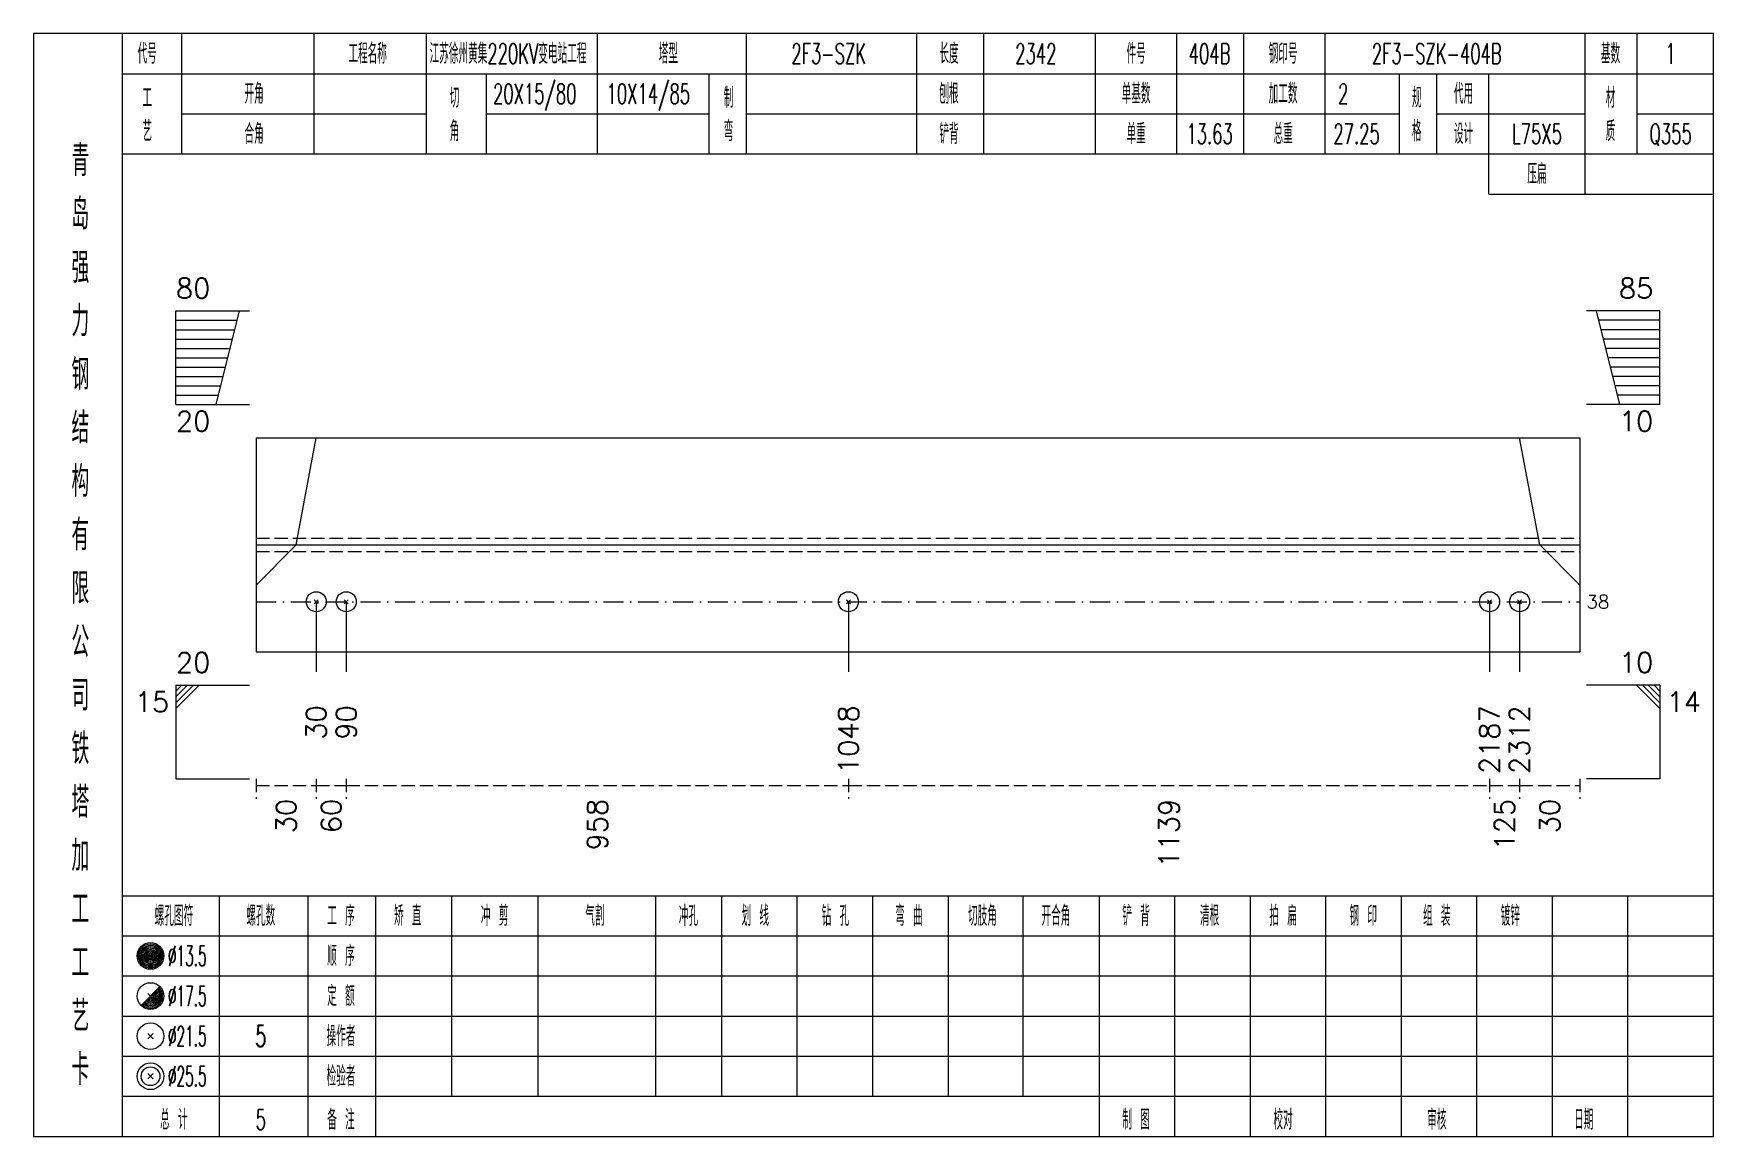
# Model space of a CAD drawing. Extents: x 0 to 4623, y -1159 to 4890.
# Drawn here: x 311.4 to 562.8, y 2925 to 3090 of the extents above; entities that cross this region are included whole.
import ezdxf
from ezdxf.enums import TextEntityAlignment as Align

# ---------------------------------------------------------------- set-up
doc = ezdxf.new("R2010")
doc.units = 0
doc.header["$MEASUREMENT"] = 0
doc.linetypes.add('一点画线', pattern=[5.2, 3, -1, 0.2, -1])
doc.linetypes.add('虚线', pattern=[2.75, 2, -0.75])
doc.layers.get('0').update_dxf_attribs({"linetype": 'CONTINUOUS', "lineweight": 25})
for name, color, linetype, lineweight in [('1', 7, 'CONTINUOUS', 25), ('4', 7, 'CONTINUOUS', 25), ('5', 7, 'CONTINUOUS', 25)]:
    doc.layers.add(name, color=color, linetype=linetype, lineweight=lineweight)
doc.styles.get("Standard").update_dxf_attribs({"font": 'simplex.shx', "width": 0.7, "height": 3, "bigfont": 'gbhzfs.shx'})

msp = doc.modelspace()

# ---------------------------------------------------------------- texts
at = {"color": 7, "linetype": 'Continuous', "lineweight": 13}
for s, p in [('80', (332.7, 3049.5)), ('20', (332.7, 2993.5))]:
    msp.add_text(s, height=3, dxfattribs=at).set_placement(p, align=Align.BOTTOM_LEFT)
for s, p in [('85', (553.8, 3049.5)), ('10', (553.8, 2993.5))]:
    msp.add_text(s, height=3, dxfattribs=at).set_placement(p, align=Align.BOTTOM_RIGHT)
for s, p in [('20', (332.7, 3033.5)), ('14', (555.8, 2991.5))]:
    msp.add_text(s, height=3, dxfattribs=at).set_placement(p, align=Align.TOP_LEFT)
for s, p in [('10', (553.8, 3033.5)), ('15', (331.7, 2991.5))]:
    msp.add_text(s, height=3, dxfattribs=at).set_placement(p, align=Align.TOP_RIGHT)
msp.add_text('38', height=2, dxfattribs=at).set_placement((543.8, 3005), align=Align.MIDDLE_LEFT)
at = {"color": 8, "linetype": 'Continuous', "lineweight": 9}
for s, p in [('30', (349.2, 2975.5)), ('60', (355.95, 2975.5)), ('958', (395.773, 2975.5)), ('1139', (481.323, 2975.5)), ('125', (531.55, 2975.5)), ('30', (538.3, 2975.5))]:
    msp.add_text(s, height=3, rotation=90, dxfattribs=at).set_placement(p, align=Align.MIDDLE_RIGHT)
at = {"layer": '1', "color": 7, "linetype": 'Continuous', "lineweight": 13}
for s, p in [('30', (353.7, 2989.5)), ('90', (358.2, 2989.5)), ('1048', (433.346, 2989.5)), ('2187', (529.3, 2989.5)), ('2312', (533.8, 2989.5))]:
    msp.add_text(s, height=3, rotation=90, dxfattribs=at).set_placement(p, align=Align.MIDDLE_RIGHT)
at = {"layer": '4', "color": 1, "linetype": 'Continuous', "lineweight": 13}
for s, height, width, p in [('代号', 3, 0.6, (328.4, 3087)), ('工程名称', 3, 0.6, (361.4, 3087)), ('江苏徐州黄集220KV变电站工程', 3, 0.6, (382.4, 3087)), ('塔型', 3, 0.6, (406.4, 3087)), ('2F3-SZK', 3, 0.6, (430.4, 3087)), ('长度', 3, 0.6, (448.4, 3087)), ('2342', 3, 0.6, (461.4, 3087)), ('件号', 3, 0.6, (476.4, 3087)), ('404B', 3, 0.6, (487.4, 3087)), ('钢印号', 3, 0.6, (498.4, 3087)), ('2F3-SZK-404B', 3, 0.6, (521.4, 3087)), ('基数', 3, 0.6, (547.4, 3087)), ('1', 3, 0.6, (556.4, 3087)), ('开角', 3, 0.6, (344.4, 3081)), ('20X15/80', 3, 0.6, (386.4, 3081)), ('10X14/85', 3, 0.6, (403.4, 3081)), ('制', 3, 0.6, (415.4, 3080.4)), ('刨根', 3, 0.6, (448.4, 3081)), ('单基数', 3, 0.6, (476.4, 3081)), ('加工数', 3, 0.6, (498.4, 3081)), ('2', 3, 0.6, (507.4, 3081)), ('规', 3, 0.6, (518.4, 3080.4)), ('代用', 3, 0.6, (525.4, 3081)), ('材', 3, 0.6, (547.4, 3080.4)), ('工', 3, 0.6, (328.4, 3080.4)), ('切', 3, 0.6, (374.4, 3080.4)), ('艺', 3, 0.6, (328.4, 3075.4)), ('角', 3, 0.6, (374.4, 3075.4)), ('弯', 3, 0.6, (415.4, 3075.4)), ('格', 3, 0.6, (518.4, 3075.4)), ('质', 3, 0.6, (547.4, 3075.4)), ('合角', 3, 0.6, (344.4, 3075)), ('铲背', 3, 0.6, (448.4, 3075)), ('单重', 3, 0.6, (476.4, 3075)), ('13.63', 3, 0.6, (487.4, 3075)), ('总重', 3, 0.6, (498.4, 3075)), ('27.25', 3, 0.6, (509.4, 3075)), ('设计', 3, 0.6, (525.4, 3075)), ('L75X5', 3, 0.6, (536.4, 3075)), ('Q355', 3, 0.6, (556.4, 3075)), ('青', 4.6, 0.8, (318.4, 3071)), ('压扁', 3, 0.6, (536.4, 3069)), ('岛', 4.6, 0.8, (318.4, 3063)), ('强', 4.6, 0.8, (318.4, 3055)), ('力', 4.6, 0.8, (318.4, 3047)), ('钢', 4.6, 0.8, (318.4, 3039)), ('结', 4.6, 0.8, (318.4, 3031)), ('构', 4.6, 0.8, (318.4, 3023)), ('有', 4.6, 0.8, (318.4, 3015)), ('限', 4.6, 0.8, (318.4, 3007)), ('公', 4.6, 0.8, (318.4, 2999)), ('司', 4.6, 0.8, (318.4, 2991)), ('铁', 4.6, 0.8, (318.4, 2983)), ('塔', 4.6, 0.8, (318.4, 2975)), ('加', 4.6, 0.8, (318.4, 2967)), ('工', 4.6, 0.8, (318.4, 2959)), ('螺孔图符', 3, 0.6, (332.4, 2958)), ('螺孔数', 3, 0.6, (345.4, 2958)), ('工 序', 3, 0.6, (357.4, 2958)), ('矫 直', 3, 0.6, (367.4, 2958)), ('冲 剪', 3, 0.6, (380.4, 2958)), ('气割', 3, 0.6, (395.4, 2958)), ('冲孔', 3, 0.6, (409.4, 2958)), ('划 线', 3, 0.6, (419.4, 2958)), ('钻 孔', 3, 0.6, (431.4, 2958)), ('弯 曲', 3, 0.6, (442.4, 2958)), ('切肢角', 3, 0.6, (453.4, 2958)), ('开合角', 3, 0.6, (464.4, 2958)), ('铲 背', 3, 0.6, (476.4, 2958)), ('清根', 3, 0.6, (487.4, 2958)), ('拍 扁', 3, 0.6, (498.4, 2958)), ('钢 印', 3, 0.6, (510.4, 2958)), ('组 装', 3, 0.6, (521.4, 2958)), ('镀锌', 3, 0.6, (532.4, 2958)), ('工', 4.6, 0.8, (318.4, 2951)), ('%%C13.5', 3, 0.5, (334.4, 2952)), ('顺 序', 3, 0.6, (357.4, 2952)), ('%%C17.5', 3, 0.5, (334.4, 2946)), ('定 额', 3, 0.6, (357.4, 2946)), ('艺', 4.6, 0.8, (318.4, 2943)), ('%%C21.5', 3, 0.5, (334.4, 2940)), ('5', 3.2, 0.6, (345.4, 2940)), ('操作者', 3, 0.6, (357.4, 2940)), ('卡', 4.6, 0.8, (318.4, 2935)), ('%%C25.5', 3, 0.5, (334.4, 2934)), ('检验者', 3, 0.6, (357.4, 2934)), ('总 计', 3, 0.6, (332.4, 2927.5)), ('5', 3, 0.6, (345.4, 2927.5)), ('备 注', 3, 0.6, (357.4, 2927.5)), ('制 图', 3, 0.6, (476.4, 2927.5)), ('校对', 3, 0.6, (498.4, 2927.5)), ('审核', 3, 0.6, (521.4, 2927.5)), ('日期', 3, 0.6, (543.4, 2927.5))]:
    msp.add_text(s, height=height, dxfattribs=dict(at, width=width)).set_placement(p, align=Align.MIDDLE_CENTER)

# ---------------------------------------------------------------- blocks, each defined once
blk = doc.blocks.new('孔21.5')
at = {"layer": '5', "color": 7, "linetype": 'Continuous', "lineweight": 13}
for p, q in [((-0.2, -0.2), (0.2, 0.2)), ((-0.2, 0.2), (0.2, -0.2))]:
    blk.add_line(p, q, dxfattribs=at)
blk.add_circle((0, 0), 1, dxfattribs=at)

# ---------------------------------------------------------------- linework, layer by layer
at = {"color": 7, "linetype": 'Continuous', "lineweight": 13}
for p, q in [((332.7, 3048.5), (343.7, 3048.5)), ((332.7, 3034.5), (332.7, 3048.5)), ((332.7, 3047.1), (341.85, 3047.1)), ((338.7, 3034.5), (342.2, 3048.5)), ((554.8, 3048.5), (543.8, 3048.5)), ((548.8, 3034.5), (545.3, 3048.5)), ((554.8, 3047.1), (545.65, 3047.1)), ((554.8, 3034.5), (554.8, 3048.5)), ((332.7, 3045.7), (341.5, 3045.7)), ((554.8, 3045.7), (546, 3045.7)), ((332.7, 3044.3), (341.15, 3044.3)), ((332.7, 3042.9), (340.8, 3042.9)), ((554.8, 3044.3), (546.35, 3044.3)), ((554.8, 3042.9), (546.7, 3042.9)), ((332.7, 3041.5), (340.45, 3041.5)), ((332.7, 3040.1), (340.1, 3040.1)), ((554.8, 3041.5), (547.05, 3041.5)), ((554.8, 3040.1), (547.4, 3040.1)), ((332.7, 3038.7), (339.75, 3038.7)), ((332.7, 3037.3), (339.4, 3037.3)), ((554.8, 3038.7), (547.75, 3038.7)), ((554.8, 3037.3), (548.1, 3037.3)), ((332.7, 3035.9), (339.05, 3035.9)), ((332.7, 3034.5), (343.7, 3034.5)), ((554.8, 3034.5), (543.8, 3034.5)), ((554.8, 3035.9), (548.45, 3035.9)), ((350.7, 3013.5), (353.7, 3029.5)), ((536.8, 3013.5), (533.8, 3029.5)), ((344.7, 3007.5), (350.7, 3013.5)), ((542.8, 3007.5), (536.8, 3013.5)), ((353.7, 3005), (353.7, 2994.5)), ((358.2, 3005), (358.2, 2994.5)), ((433.346, 3005), (433.346, 2994.5)), ((529.3, 3005), (529.3, 2994.5)), ((533.8, 3005), (533.8, 2994.5)), ((332.7, 2992.5), (343.7, 2992.5)), ((332.7, 2992.5), (332.7, 2978.5)), ((333.575, 2992.5), (332.7, 2991.625)), ((334.45, 2992.5), (332.7, 2990.75)), ((335.325, 2992.5), (332.7, 2989.875)), ((336.2, 2992.5), (332.7, 2989)), ((554.8, 2992.5), (543.8, 2992.5)), ((551.3, 2992.5), (554.8, 2989)), ((552.175, 2992.5), (554.8, 2989.875)), ((553.05, 2992.5), (554.8, 2990.75)), ((553.925, 2992.5), (554.8, 2991.625)), ((554.8, 2992.5), (554.8, 2978.5)), ((332.7, 2978.5), (343.7, 2978.5)), ((554.8, 2978.5), (543.8, 2978.5))]:
    msp.add_line(p, q, dxfattribs=at)
at = {"color": 7, "linetype": 'Continuous', "lineweight": 18}
for p, q in [((344.7, 3029.5), (344.7, 2997.5)), ((344.7, 3029.5), (542.8, 3029.5)), ((542.8, 3029.5), (542.8, 2997.5)), ((344.7, 3013.5), (542.8, 3013.5))]:
    msp.add_line(p, q, dxfattribs=at)
at = {"color": 1, "linetype": '虚线', "lineweight": 18}
for p, q in [((344.7, 3014.5), (542.8, 3014.5)), ((344.7, 3012.5), (542.8, 3012.5))]:
    msp.add_line(p, q, dxfattribs=at)
at = {"color": 3, "linetype": '一点画线', "lineweight": 13}
msp.add_line((344.7, 3005), (542.8, 3005), dxfattribs=at)
at = {"color": 8, "linetype": '虚线', "lineweight": 9}
for p, q in [((344.7, 2978.5), (344.7, 2975.5)), ((344.7, 2977.5), (353.7, 2977.5)), ((353.7, 2978.5), (353.7, 2975.5)), ((353.7, 2978.5), (353.7, 2975.5)), ((353.7, 2977.5), (358.2, 2977.5)), ((358.2, 2978.5), (358.2, 2975.5)), ((358.2, 2978.5), (358.2, 2975.5)), ((358.2, 2977.5), (433.346, 2977.5)), ((433.346, 2978.5), (433.346, 2975.5)), ((433.346, 2978.5), (433.346, 2975.5)), ((433.346, 2977.5), (529.3, 2977.5)), ((529.3, 2978.5), (529.3, 2975.5)), ((529.3, 2978.5), (529.3, 2975.5)), ((529.3, 2977.5), (533.8, 2977.5)), ((533.8, 2978.5), (533.8, 2975.5)), ((533.8, 2978.5), (533.8, 2975.5)), ((533.8, 2977.5), (542.8, 2977.5)), ((542.8, 2978.5), (542.8, 2975.5))]:
    msp.add_line(p, q, dxfattribs=at)
at = {"layer": '1', "color": 7, "linetype": 'Continuous', "lineweight": 18}
msp.add_line((344.7, 2997.5), (542.8, 2997.5), dxfattribs=at)
at = {"layer": '4', "color": 1, "linetype": 'Continuous', "lineweight": 18}
for p, q in [((324.7, 2925), (324.7, 3090)), ((333.6, 3072), (333.6, 3090)), ((353.4, 3072), (353.4, 3090)), ((370.2, 3072), (370.2, 3090)), ((395.8, 3072), (395.8, 3090)), ((418.1, 3072), (418.1, 3090)), ((443.6, 3072), (443.6, 3090)), ((453.6, 3072), (453.6, 3090)), ((470.3, 3072), (470.3, 3090)), ((482.5, 3072), (482.5, 3090)), ((492.5, 3072), (492.5, 3090)), ((504.7, 3072), (504.7, 3090)), ((543.6, 3066), (543.6, 3090)), ((551.4, 3072), (551.4, 3090)), ((324.7, 3084), (562.8, 3084)), ((379.2, 3072), (379.2, 3084)), ((412.5, 3072), (412.5, 3084)), ((515.8, 3072), (515.8, 3084)), ((521.4, 3072), (521.4, 3084)), ((529.2, 3066), (529.2, 3084)), ((333.6, 3078), (370.2, 3078)), ((379.2, 3078), (412.5, 3078)), ((418.1, 3078), (515.8, 3078)), ((521.4, 3078), (543.6, 3078)), ((551.4, 3078), (562.8, 3078)), ((324.7, 3072), (562.8, 3072)), ((529.2, 3066), (562.8, 3066)), ((324.7, 2961), (562.8, 2961)), ((339.2, 2925), (339.2, 2961)), ((352.5, 2925), (352.5, 2961)), ((362.6, 2925), (362.6, 2961)), ((374, 2931), (374, 2961)), ((386.9, 2931), (386.9, 2961)), ((404.5, 2931), (404.5, 2961)), ((414.4, 2931), (414.4, 2961)), ((425.7, 2931), (425.7, 2961)), ((437, 2931), (437, 2961)), ((448.3, 2931), (448.3, 2961)), ((459.5, 2931), (459.5, 2961)), ((470.9, 2931), (470.9, 2961)), ((482.2, 2931), (482.2, 2961)), ((493.5, 2931), (493.5, 2961)), ((504.8, 2931), (504.8, 2961)), ((516.1, 2931), (516.1, 2961)), ((527.4, 2931), (527.4, 2961)), ((538.7, 2931), (538.7, 2961)), ((550, 2931), (550, 2961)), ((324.7, 2955), (562.8, 2955)), ((324.7, 2949), (562.8, 2949)), ((324.7, 2943), (562.8, 2943)), ((324.7, 2937), (562.8, 2937)), ((324.7, 2931), (562.8, 2931)), ((470.9, 2925), (470.9, 2931)), ((482.2, 2925), (482.2, 2931)), ((493.5, 2925), (493.5, 2931)), ((504.8, 2925), (504.8, 2931)), ((516.1, 2925), (516.1, 2931)), ((527.4, 2925), (527.4, 2931)), ((538.7, 2925), (538.7, 2931)), ((550, 2925), (550, 2931))]:
    msp.add_line(p, q, dxfattribs=at)
at = {"layer": '4', "color": 7, "linetype": 'Continuous', "lineweight": 13}
for p, q in [((328.7, 2951.8), (329.1, 2952.2)), ((329.1, 2951.8), (328.7, 2952.2)), ((327.486, 2944.586), (330.314, 2947.414)), ((328.5, 2946.4), (329.3, 2945.6)), ((328.5, 2939.6), (329.3, 2940.4)), ((328.5, 2940.4), (329.3, 2939.6)), ((328.5, 2933.6), (329.3, 2934.4)), ((328.5, 2934.4), (329.3, 2933.6))]:
    msp.add_line(p, q, dxfattribs=at)
at = {"layer": '4', "color": 1, "linetype": 'Continuous', "lineweight": 18}
msp.add_lwpolyline([(311.4, 3090), (311.4, 2925), (562.8, 2925), (562.8, 3090)], close=True, dxfattribs=at)
at = {"layer": '4', "color": 7, "linetype": 'Continuous', "lineweight": 13}
for centre, radius in [((328.9, 2952), 2), ((328.9, 2952), 1.8), ((328.9, 2952), 1.6), ((328.9, 2952), 1.4), ((328.9, 2952), 1.2), ((328.9, 2952), 1), ((328.9, 2952), 0.8), ((328.9, 2952), 0.6), ((328.9, 2952), 0.4), ((328.9, 2952), 0.2), ((328.9, 2946), 2), ((328.9, 2940), 2), ((328.9, 2934), 2), ((328.9, 2934), 1.4)]:
    msp.add_circle(centre, radius, dxfattribs=at)
for radius in [1.8, 1.6, 1.4, 1.2, 1, 0.8, 0.6, 0.4, 0.2]:
    msp.add_arc((328.9, 2946), radius, 225, 45, dxfattribs=at)

# ---------------------------------------------------------------- block references
at = {"layer": '1', "color": 7, "linetype": 'Continuous', "lineweight": 13, "xscale": 1.5, "yscale": 1.5, "zscale": 1.5}
for p in [(353.7, 3005), (358.2, 3005), (433.346, 3005), (529.3, 3005), (533.8, 3005)]:
    msp.add_blockref('孔21.5', p, dxfattribs=at)

msp.set_redraw_order([(e.dxf.handle, doc.entitydb.next_handle()) for e in msp.query("TEXT MTEXT ATTDEF DIMENSION ARC_DIMENSION")])  # texts and dimensions are drawn at this point

doc.saveas('drawing.dxf')
